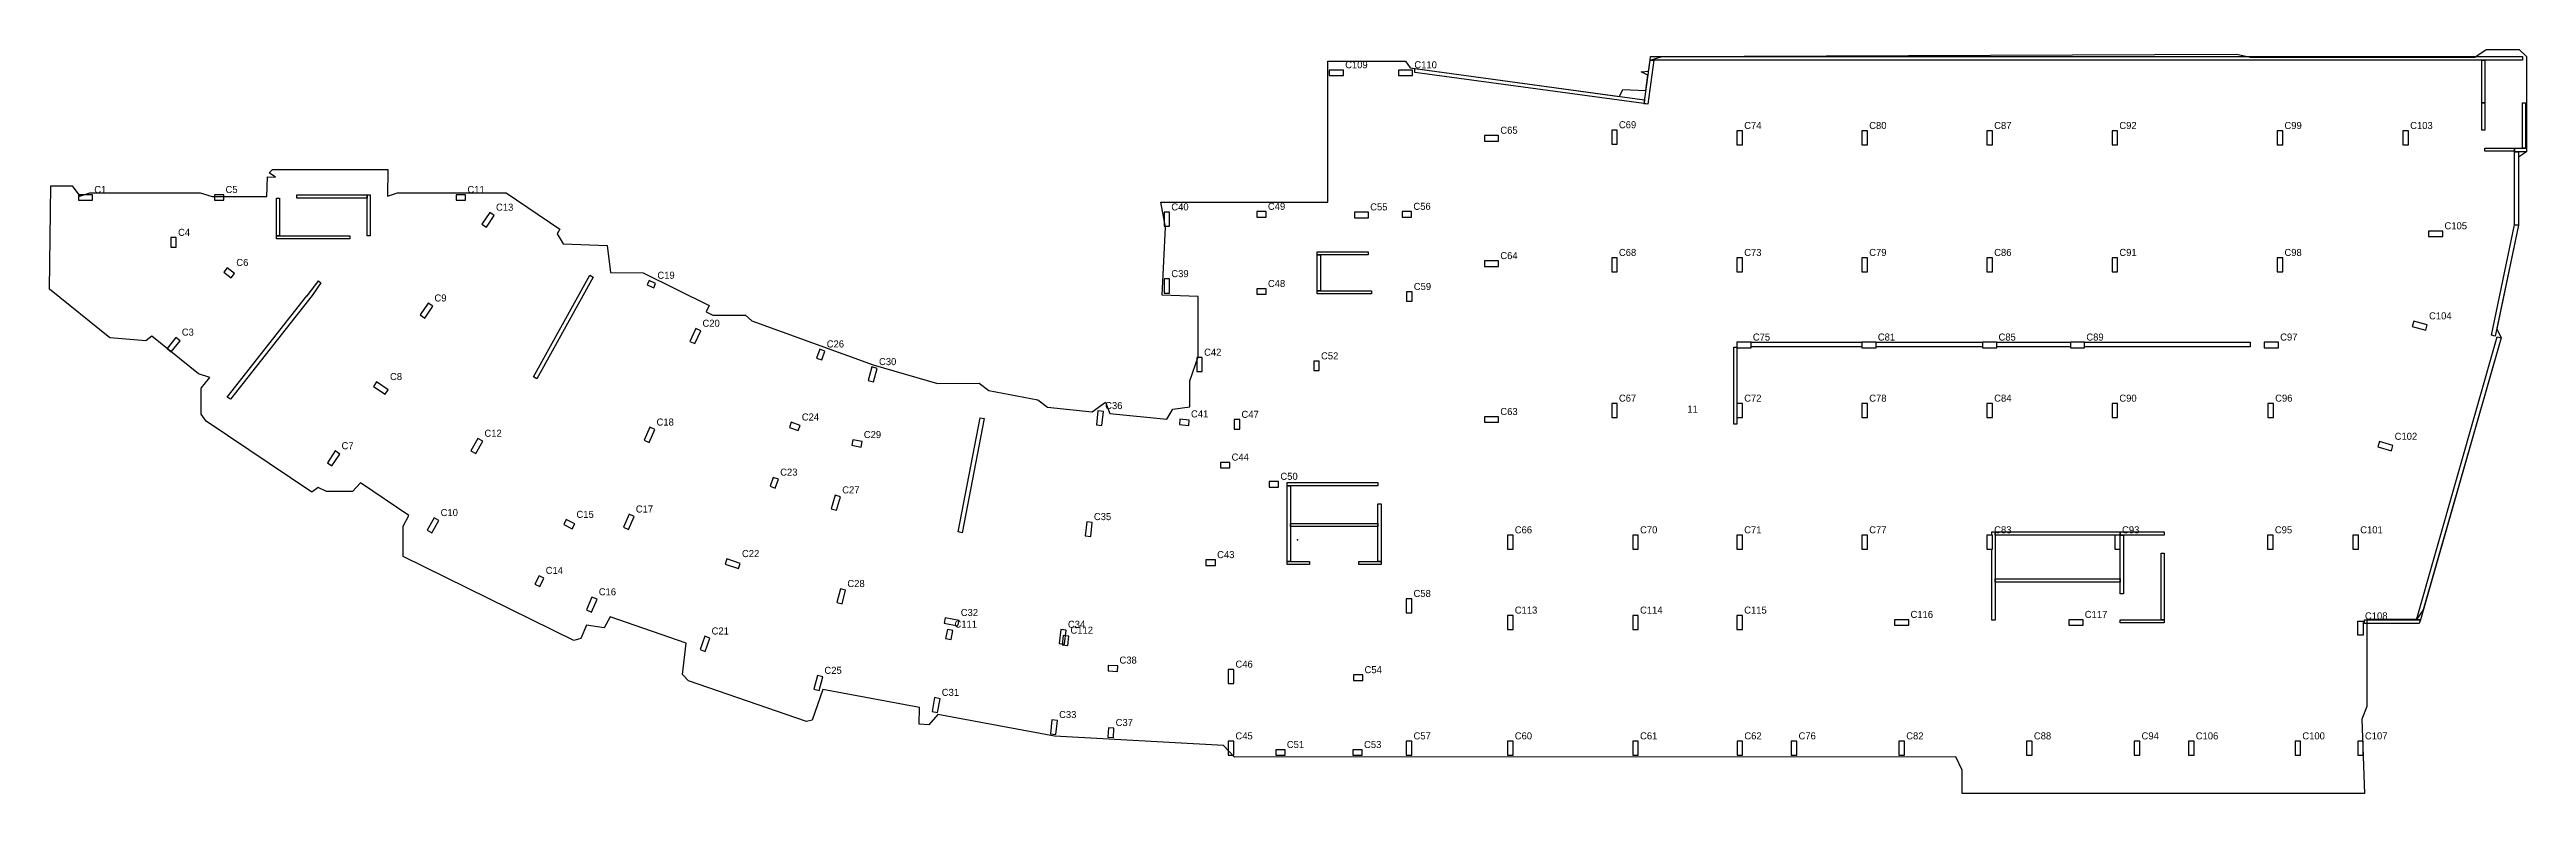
# Model space of a CAD drawing. Header units: inches. Extents: x 3290 to 9617, y 5313 to 56300.
# Drawn here: x 3290 to 9617, y 54401 to 56300 of the extents above; entities that cross this region are included whole.
import ezdxf

# ---------------------------------------------------------------- set-up
doc = ezdxf.new("R2010")
doc.units = ezdxf.units.IN
for name, color, linetype in [('BOUNDARY', 1, 'Continuous'), ('COL-LABEL', 2, 'Continuous'), ('COLS', 2, 'Continuous'), ('DATUM', 7, 'Continuous'), ('FLOOR NUMBER', 3, 'Continuous'), ('WALL', 4, 'Continuous')]:
    doc.layers.add(name, color=color, linetype=linetype)

msp = doc.modelspace()

# ---------------------------------------------------------------- texts
at = {"layer": 'COL-LABEL'}
for s, p in [('C109', (6599.4, 56252.5)), ('C110', (6776.2, 56252.5)), ('C69', (7298.7, 56099.4)), ('C65', (6995.8, 56085.3)), ('C74', (7618.7, 56097.5)), ('C80', (7938, 56097.5)), ('C87', (8257.2, 56097.5)), ('C92', (8576.9, 56097.5)), ('C99', (8998.6, 56097.5)), ('C103', (9319.7, 56097.5)), ('C1', (3404.4, 55934)), ('C5', (3739.7, 55934)), ('C11', (4357.5, 55934)), ('C13', (4430.5, 55888.8)), ('C40', (6155.4, 55889.6)), ('C49', (6402.2, 55891.1)), ('C55', (6663.4, 55889.6)), ('C56', (6773.8, 55891.1)), ('C4', (3618.4, 55824.7)), ('C105', (9407.4, 55841.4)), ('C6', (3767.2, 55747.8)), ('C64', (6995.8, 55765.3)), ('C68', (7298.7, 55773.4)), ('C73', (7618.7, 55773.4)), ('C79', (7938, 55773.4)), ('C86', (8257.2, 55773.4)), ('C91', (8576.9, 55773.4)), ('C98', (8998.6, 55773.4)), ('C9', (4273.3, 55657.1)), ('C19', (4842.7, 55715.1)), ('C39', (6155.4, 55719.3)), ('C48', (6402.2, 55694.2)), ('C59', (6774.8, 55686.5)), ('C104', (9368, 55611.6)), ('C3', (3627.9, 55570)), ('C20', (4957.9, 55592.6)), ('C26', (5275.3, 55539.8)), ('C75', (7640.7, 55557.4)), ('C81', (7960, 55557.4)), ('C85', (8268.2, 55557.4)), ('C89', (8492.6, 55557.4)), ('C97', (8987.7, 55557.4)), ('C30', (5408.8, 55494.7)), ('C42', (6239.1, 55518.6)), ('C52', (6537.8, 55509.3)), ('C8', (4159.8, 55456.5)), ('C18', (4840.5, 55340.4)), ('C24', (5211.6, 55353.3)), ('C36', (5986.4, 55382.4)), ('C41', (6205.7, 55361.2)), ('C47', (6334.6, 55360.1)), ('C63', (6995.8, 55367.3)), ('C67', (7298.7, 55401.4)), ('C72', (7618.7, 55401.4)), ('C78', (7938, 55401.4)), ('C84', (8257.2, 55401.4)), ('C90', (8576.9, 55401.4)), ('C96', (8974.9, 55401.4)), ('C7', (4036, 55280)), ('C12', (4401, 55311.8)), ('C29', (5370, 55308.4)), ('C102', (9280.1, 55304)), ('C44', (6309.4, 55250.9)), ('C23', (5156.4, 55212.5)), ('C27', (5314.8, 55167.2)), ('C50', (6434, 55201.9)), ('C10', (4289.1, 55109.3)), ('C15', (4636, 55104.7)), ('C17', (4787.6, 55118.4)), ('C35', (5957.7, 55099)), ('C66', (7032.7, 55065.3)), ('C70', (7352.7, 55065.3)), ('C71', (7618.7, 55065.3)), ('C77', (7938, 55065.3)), ('C83', (8257.2, 55065.3)), ('C93', (8583.8, 55065.3)), ('C95', (8974.1, 55065.3)), ('C101', (9192.1, 55065.3)), ('C14', (4557.4, 54961.7)), ('C22', (5058.8, 55004.6)), ('C43', (6272.4, 55002)), ('C16', (4693, 54907.1)), ('C28', (5328, 54928.2)), ('C58', (6774.1, 54902.8)), ('C32', (5617.6, 54854.2)), ('C113', (7032.7, 54860.3)), ('C114', (7352.7, 54860.3)), ('C115', (7618.7, 54860.3)), ('C116', (8043.5, 54849.3)), ('C117', (8488.6, 54849.3)), ('C108', (9204.2, 54845.6)), ('C21', (4981.2, 54807)), ('C111', (5601.6, 54824.5)), ('C34', (5891.2, 54824.1)), ('C112', (5897.8, 54809)), ('C38', (6023, 54732.7)), ('C46', (6319.2, 54722.4)), ('C54', (6649, 54708.2)), ('C25', (5269.4, 54706.6)), ('C31', (5569.1, 54650.3)), ('C33', (5868.8, 54593.7)), ('C37', (6013.2, 54573.4)), ('C45', (6319.2, 54539.2)), ('C57', (6774.1, 54539.2)), ('C60', (7032.7, 54539.2)), ('C61', (7352.7, 54539.2)), ('C62', (7619.1, 54539.2)), ('C76', (7757.5, 54539.2)), ('C82', (8032.5, 54539.2)), ('C88', (8358.6, 54539.2)), ('C94', (8633.6, 54539.2)), ('C106', (8772.1, 54539.2)), ('C100', (9044.3, 54539.2)), ('C107', (9204.2, 54539.2)), ('C51', (6450.5, 54517.2)), ('C53', (6647.7, 54517.2))]:
    msp.add_text(s, height=18, dxfattribs=at).set_placement(p)
at = {"layer": 'FLOOR NUMBER'}
msp.add_text('11', height=18, dxfattribs=at).set_placement((7473.5, 55373.4))

# ---------------------------------------------------------------- linework, layer by layer
at = {"layer": 'BOUNDARY'}
msp.add_lwpolyline([(8911.3, 56280.9), (9485.3, 56280.9), (9514, 56300.3), (9598.1, 56300.3), (9616.8, 56283), (9616.8, 56038.8), (9596.6, 56026), (9596.6, 55851.9), (9540.9, 55587.2), (9551.8, 55564.4), (9353.2, 54869.9), (9335.7, 54845.1), (9209.1, 54845.1), (9209.1, 54622.9), (9196.1, 54590.8), (9203.3, 54401.3), (8175.1, 54401.3), (8175.1, 54460.5), (8159.1, 54494.5), (6316.7, 54494.1), (6288.7, 54524), (5857.2, 54547.8), (5559.2, 54602.9), (5535.7, 54576.1), (5511.7, 54578.3), (5512.2, 54620.6), (5265.4, 54666.7), (5237.9, 54588.6), (5223.6, 54584.6), (4922, 54689.1), (4907.1, 54704.5), (4916.3, 54785.1), (4722.2, 54852.3), (4706.5, 54824.3), (4662, 54830.5), (4647.5, 54796.8), (4629, 54791.5), (4193.1, 55005.8), (4193.1, 55083.9), (4207.5, 55111), (4084.5, 55194.3), (4063.6, 55172.3), (3997.5, 55172.3), (3976.6, 55182.3), (3960.1, 55170.2), (3690.6, 55351.6), (3677.1, 55369.7), (3677.1, 55435.7), (3699.2, 55463.2), (3671, 55472.5), (3551.4, 55568.4), (3535.7, 55556.3), (3444.4, 55564.5), (3290.1, 55688.2), (3293.6, 55952.3), (3347.6, 55952.3), (3367.5, 55925.9), (3393.1, 55934.9), (3675.2, 55934.9), (3705.2, 55925.4), (3845.1, 55925.4), (3847.1, 55975.3), (3867, 55974.6), (3851.4, 55985.5), (3859.9, 55994), (4153.9, 55994.3), (4153.2, 55925.9), (4178.9, 55934.9), (4456.2, 55934.9), (4593.7, 55841.6), (4587.1, 55829.7), (4602.1, 55804.3), (4714.4, 55800), (4722.9, 55731.5), (4806.4, 55730.3), (4974.7, 55647.3), (4967.3, 55630.5), (4984.1, 55622.3), (5068.1, 55622.3), (5083.7, 55608.1), (5394.2, 55495.2), (5557.9, 55447.9), (5664.7, 55448.3), (5689.7, 55429.8), (5814.1, 55405.8), (5839.1, 55387.3), (5953.5, 55375.7), (5986.9, 55400.3), (5998, 55371.2), (6144.3, 55356.4), (6159.5, 55382.3), (6203.1, 55388.5), (6203.1, 55454.5), (6224.2, 55516.2), (6224.2, 55670.3), (6131.8, 55673.7), (6140.8, 55847), (6128.2, 55910.3), (6555, 55910.4), (6555.5, 56270.3), (6753.5, 56270.3), (6765.3, 56253.3), (7300, 56180.8), (7308.4, 56198.3), (7367.6, 56195.9), (7372.9, 56234.9), (7355.1, 56243.3), (7374.3, 56245.5), (7378.1, 56273), (7408.9, 56282.3), (8876.8, 56288.3)], close=True, dxfattribs=at)
at = {"layer": 'COLS'}
for points in [[(6594.9, 56234), (6594.9, 56248), (6558.9, 56248), (6558.9, 56234)], [(6771.7, 56234), (6771.7, 56248), (6735.7, 56248), (6735.7, 56234)], [(6991.3, 56066.8), (6991.3, 56080.8), (6955.3, 56080.8), (6955.3, 56066.8)], [(7280.2, 56058.9), (7294.2, 56058.9), (7294.2, 56094.9), (7280.2, 56094.9)], [(7600.2, 56057), (7614.2, 56057), (7614.2, 56093), (7600.2, 56093)], [(7919.5, 56057), (7933.5, 56057), (7933.5, 56093), (7919.5, 56093)], [(8238.7, 56057), (8252.7, 56057), (8252.7, 56093), (8238.7, 56093)], [(8558.4, 56057), (8572.4, 56057), (8572.4, 56093), (8558.4, 56093)], [(8980.1, 56057), (8994.1, 56057), (8994.1, 56093), (8980.1, 56093)], [(9301.2, 56057), (9315.2, 56057), (9315.2, 56093), (9301.2, 56093)], [(3363.9, 55929.5), (3363.9, 55915.5), (3399.9, 55915.5), (3399.9, 55929.5)], [(3735.2, 55915.5), (3735.2, 55929.5), (3711.2, 55929.5), (3711.2, 55915.5)], [(4353, 55915.5), (4353, 55929.5), (4329, 55929.5), (4329, 55915.5)], [(4394.2, 55854.5), (4405.8, 55846.6), (4426, 55876.4), (4414.4, 55884.3)], [(6150.9, 55885.1), (6136.9, 55885.1), (6136.9, 55849.1), (6150.9, 55849.1)], [(6397.7, 55872.6), (6397.7, 55886.6), (6373.7, 55886.6), (6373.7, 55872.6)], [(6658.9, 55871.1), (6658.9, 55885.1), (6622.9, 55885.1), (6622.9, 55871.1)], [(6769.3, 55872.6), (6769.3, 55886.6), (6745.3, 55886.6), (6745.3, 55872.6)], [(3599.9, 55796.2), (3613.9, 55796.2), (3613.9, 55820.2), (3599.9, 55820.2)], [(9402.9, 55822.9), (9402.9, 55836.9), (9366.9, 55836.9), (9366.9, 55822.9)], [(3754, 55717.4), (3762.7, 55728.4), (3743.8, 55743.3), (3735.2, 55732.3)], [(6991.3, 55746.8), (6991.3, 55760.8), (6955.3, 55760.8), (6955.3, 55746.8)], [(7280.2, 55732.9), (7294.2, 55732.9), (7294.2, 55768.9), (7280.2, 55768.9)], [(7600.2, 55732.9), (7614.2, 55732.9), (7614.2, 55768.9), (7600.2, 55768.9)], [(7919.5, 55732.9), (7933.5, 55732.9), (7933.5, 55768.9), (7919.5, 55768.9)], [(8238.7, 55732.9), (8252.7, 55732.9), (8252.7, 55768.9), (8238.7, 55768.9)], [(8558.4, 55732.9), (8572.4, 55732.9), (8572.4, 55768.9), (8558.4, 55768.9)], [(8980.1, 55732.9), (8994.1, 55732.9), (8994.1, 55768.9), (8980.1, 55768.9)], [(4821.8, 55710.6), (4816.9, 55699.6), (4833.4, 55692.3), (4838.2, 55703.3)], [(6150.9, 55714.8), (6136.9, 55714.8), (6136.9, 55678.8), (6150.9, 55678.8)], [(6397.7, 55675.7), (6397.7, 55689.7), (6373.7, 55689.7), (6373.7, 55675.7)], [(6770.3, 55682), (6756.3, 55682), (6756.3, 55658), (6770.3, 55658)], [(4237, 55622.8), (4248.6, 55615), (4268.8, 55644.8), (4257.2, 55652.6)], [(3590.2, 55537.2), (3601.2, 55528.6), (3623.4, 55556.9), (3612.4, 55565.5)], [(4926, 55555.2), (4938.7, 55549.5), (4953.4, 55582.4), (4940.6, 55588.1)], [(7636.2, 55538.9), (7636.2, 55552.9), (7600.2, 55552.9), (7600.2, 55538.9)], [(7955.5, 55538.9), (7955.5, 55552.9), (7919.5, 55552.9), (7919.5, 55538.9)], [(8263.7, 55538.9), (8263.7, 55552.9), (8227.7, 55552.9), (8227.7, 55538.9)], [(8488.1, 55538.9), (8488.1, 55552.9), (8452.1, 55552.9), (8452.1, 55538.9)], [(8983.2, 55538.9), (8983.2, 55552.9), (8947.2, 55552.9), (8947.2, 55538.9)], [(9359.7, 55583.8), (9363.5, 55597.2), (9328.9, 55607.1), (9325.1, 55593.7)], [(5270.8, 55530.5), (5257.7, 55535.3), (5249.5, 55512.7), (5262.6, 55507.9)], [(5380.9, 55455.6), (5394.3, 55451.8), (5404.3, 55486.4), (5390.8, 55490.2)], [(6234.6, 55514.1), (6220.6, 55514.1), (6220.6, 55478.1), (6234.6, 55478.1)], [(6533.3, 55504.8), (6519.3, 55504.8), (6519.3, 55480.8), (6533.3, 55480.8)], [(4147.5, 55420.3), (4155.3, 55431.9), (4125.5, 55452), (4117.6, 55440.4)], [(5964.4, 55342.1), (5978.3, 55340.7), (5981.9, 55376.5), (5968, 55377.9)], [(6991.3, 55348.8), (6991.3, 55362.8), (6955.3, 55362.8), (6955.3, 55348.8)], [(7280.2, 55360.9), (7294.2, 55360.9), (7294.2, 55396.9), (7280.2, 55396.9)], [(7600.2, 55360.9), (7614.2, 55360.9), (7614.2, 55396.9), (7600.2, 55396.9)], [(7919.5, 55360.9), (7933.5, 55360.9), (7933.5, 55396.9), (7919.5, 55396.9)], [(8238.7, 55360.9), (8252.7, 55360.9), (8252.7, 55396.9), (8238.7, 55396.9)], [(8558.4, 55360.9), (8572.4, 55360.9), (8572.4, 55396.9), (8558.4, 55396.9)], [(8956.4, 55360.9), (8970.4, 55360.9), (8970.4, 55396.9), (8956.4, 55396.9)], [(4366.5, 55276.1), (4378.7, 55269.1), (4396.5, 55300.4), (4384.4, 55307.3)], [(4808.6, 55303), (4821.4, 55297.3), (4836, 55330.2), (4823.2, 55335.9)], [(5184.6, 55348.8), (5179.8, 55335.7), (5202.4, 55327.5), (5207.1, 55340.6)], [(5362.9, 55285.6), (5365.5, 55299.4), (5341.9, 55303.9), (5339.3, 55290.1)], [(6199.8, 55340.3), (6201.2, 55354.3), (6177.3, 55356.7), (6175.9, 55342.8)], [(6316.1, 55331.6), (6330.1, 55331.6), (6330.1, 55355.6), (6316.1, 55355.6)], [(9271.7, 55276.1), (9275.6, 55289.6), (9241, 55299.5), (9237.1, 55286)], [(3999.8, 55245.6), (4011.4, 55237.8), (4031.5, 55267.6), (4019.9, 55275.5)], [(6304.9, 55232.4), (6304.9, 55246.4), (6280.9, 55246.4), (6280.9, 55232.4)], [(5151.9, 55203.2), (5138.7, 55208), (5130.5, 55185.5), (5143.7, 55180.7)], [(6429.5, 55183.4), (6429.5, 55197.4), (6405.5, 55197.4), (6405.5, 55183.4)], [(4756, 55080.8), (4768.8, 55075.3), (4783.1, 55108.3), (4770.3, 55113.9)], [(5286.9, 55128.1), (5300.4, 55124.2), (5310.3, 55158.8), (5296.9, 55162.7)], [(4254.6, 55073.5), (4266.8, 55066.6), (4284.6, 55097.8), (4272.4, 55104.8)], [(4625.2, 55077), (4631.5, 55089.5), (4610, 55100.2), (4603.7, 55087.7)], [(5935.7, 55058.7), (5949.6, 55057.3), (5953.2, 55093.1), (5939.3, 55094.5)], [(7028.2, 55060.8), (7014.2, 55060.8), (7014.2, 55024.8), (7028.2, 55024.8)], [(7348.2, 55060.8), (7334.2, 55060.8), (7334.2, 55024.8), (7348.2, 55024.8)], [(7600.2, 55024.8), (7614.2, 55024.8), (7614.2, 55060.8), (7600.2, 55060.8)], [(7919.5, 55024.8), (7933.5, 55024.8), (7933.5, 55060.8), (7919.5, 55060.8)], [(8238.7, 55024.8), (8252.7, 55024.8), (8252.7, 55060.8), (8238.7, 55060.8)], [(8565.3, 55024.8), (8579.3, 55024.8), (8579.3, 55060.8), (8565.3, 55060.8)], [(8955.6, 55024.8), (8969.6, 55024.8), (8969.6, 55060.8), (8955.6, 55060.8)], [(9173.6, 55024.8), (9187.6, 55024.8), (9187.6, 55060.8), (9173.6, 55060.8)], [(5049.7, 54975.1), (5054.3, 54988.3), (5020.3, 55000.1), (5015.7, 54986.9)], [(6267.9, 54983.5), (6267.9, 54997.5), (6243.9, 54997.5), (6243.9, 54983.5)], [(4552.9, 54950.9), (4540.4, 54957.2), (4529.7, 54935.7), (4542.2, 54929.5)], [(5300.8, 54888.9), (5314.3, 54885.3), (5323.5, 54920.1), (5310, 54923.7)], [(4661.4, 54869.6), (4674.2, 54864), (4688.5, 54897.1), (4675.6, 54902.6)], [(6755.6, 54862.3), (6769.6, 54862.3), (6769.6, 54898.3), (6755.6, 54898.3)], [(7028.2, 54855.8), (7014.2, 54855.8), (7014.2, 54819.8), (7028.2, 54819.8)], [(7348.2, 54855.8), (7334.2, 54855.8), (7334.2, 54819.8), (7348.2, 54819.8)], [(7600.2, 54819.8), (7614.2, 54819.8), (7614.2, 54855.8), (7600.2, 54855.8)], [(4951.7, 54768.5), (4964.9, 54763.9), (4976.7, 54797.9), (4963.5, 54802.5)], [(5610.5, 54829.3), (5613.1, 54843.1), (5577.7, 54849.7), (5575.1, 54835.9)], [(5597.1, 54817.5), (5583.4, 54820), (5579, 54796.4), (5592.7, 54793.9)], [(5868.8, 54783.8), (5882.7, 54782.3), (5886.7, 54818.1), (5872.8, 54819.6)], [(5876.7, 54780.7), (5890.7, 54779.1), (5893.3, 54803), (5879.4, 54804.5)], [(8039, 54830.8), (8039, 54844.8), (8003, 54844.8), (8003, 54830.8)], [(8484.1, 54830.8), (8484.1, 54844.8), (8448.1, 54844.8), (8448.1, 54830.8)], [(9199.7, 54841.1), (9199.7, 54805.1), (9185.7, 54805.1), (9185.7, 54841.1)], [(6017.7, 54712.9), (6018.5, 54726.9), (5994.5, 54728.2), (5993.7, 54714.2)], [(5242.1, 54667.3), (5255.6, 54663.8), (5264.9, 54698.6), (5251.3, 54702.1)], [(6300.7, 54681.9), (6314.7, 54681.9), (6314.7, 54717.9), (6300.7, 54717.9)], [(6644.5, 54689.7), (6644.5, 54703.7), (6620.5, 54703.7), (6620.5, 54689.7)], [(5544.2, 54610.4), (5558, 54607.8), (5564.6, 54643.2), (5550.8, 54645.8)], [(5846.4, 54553.4), (5860.3, 54551.9), (5864.3, 54587.7), (5850.4, 54589.2)], [(6008.7, 54568.1), (5994.7, 54568.9), (5993.4, 54545), (6007.4, 54544.2)], [(6300.7, 54498.7), (6314.7, 54498.7), (6314.7, 54534.7), (6300.7, 54534.7)], [(6446, 54498.7), (6446, 54512.7), (6422, 54512.7), (6422, 54498.7)], [(6643.2, 54498.7), (6643.2, 54512.7), (6619.2, 54512.7), (6619.2, 54498.7)], [(6755.6, 54498.7), (6769.6, 54498.7), (6769.6, 54534.7), (6755.6, 54534.7)], [(7014.2, 54498.7), (7028.2, 54498.7), (7028.2, 54534.7), (7014.2, 54534.7)], [(7334.2, 54498.7), (7348.2, 54498.7), (7348.2, 54534.7), (7334.2, 54534.7)], [(7600.6, 54498.7), (7614.6, 54498.7), (7614.6, 54534.7), (7600.6, 54534.7)], [(7739, 54498.7), (7753, 54498.7), (7753, 54534.7), (7739, 54534.7)], [(8014, 54498.7), (8028, 54498.7), (8028, 54534.7), (8014, 54534.7)], [(8340.1, 54498.7), (8354.1, 54498.7), (8354.1, 54534.7), (8340.1, 54534.7)], [(8615.1, 54498.7), (8629.1, 54498.7), (8629.1, 54534.7), (8615.1, 54534.7)], [(8753.6, 54498.7), (8767.6, 54498.7), (8767.6, 54534.7), (8753.6, 54534.7)], [(9025.8, 54498.7), (9039.8, 54498.7), (9039.8, 54534.7), (9025.8, 54534.7)], [(9185.7, 54498.7), (9199.7, 54498.7), (9199.7, 54534.7), (9185.7, 54534.7)]]:
    msp.add_lwpolyline(points, close=True, dxfattribs=at)
at = {"layer": 'DATUM'}
msp.add_point((6477.6, 55048.8), dxfattribs=at)
at = {"layer": 'WALL'}
for points in [[(7363, 56162.1), (7361.9, 56162.3), (6777.4, 56241.6), (6777.4, 56251.7), (7364.4, 56172)], [(7372.9, 56160.8), (7367.5, 56161.5), (7363, 56162.1), (7378.1, 56273), (7388.2, 56273)], [(9503.1, 56273), (9443.3, 56273), (7378.1, 56273), (7379.4, 56283), (9606.8, 56283), (9606.8, 56273)], [(9510.8, 56164), (9503.1, 56164), (9503.1, 56273), (9510.8, 56273)], [(9504, 56094.8), (9503.1, 56094.8), (9503.1, 56164), (9510.8, 56164), (9510.8, 56094.8)], [(9614.6, 56048.8), (9606.8, 56048.8), (9606.8, 56164), (9614.6, 56164)], [(9510.8, 56041.1), (9510.8, 56048.8), (9586.6, 56048.8), (9586.6, 56041.1)], [(9616.8, 56038.8), (9605, 56038.8), (9586.6, 56038.8), (9586.6, 56048.8), (9616.8, 56048.8)], [(9596.6, 55851.7), (9586.6, 55852.7), (9586.6, 56038.8), (9596.6, 56038.8)], [(3921.5, 55921.1), (3921.5, 55922.1), (3921.5, 55929.1), (4101.5, 55929.1), (4101.5, 55921.1)], [(4101.5, 55825.1), (4101.5, 55873.4), (4101.5, 55929.1), (4109.5, 55929.1), (4109.5, 55825.1)], [(3869.5, 55825.1), (3869.5, 55873.4), (3869.5, 55921.1), (3877.4, 55921.1), (3877.4, 55825.1)], [(4057.5, 55817.1), (4051.8, 55817.1), (3869.5, 55817.1), (3869.5, 55825.1), (4057.5, 55825.1)], [(9537, 55568.7), (9527.3, 55571.5), (9586.6, 55852.7), (9596.6, 55851.7)], [(6528.2, 55776.3), (6528.2, 55784.3), (6658.3, 55784.3), (6658.3, 55776.3)], [(6528.2, 55684.3), (6528.2, 55715.8), (6528.2, 55776.3), (6536.2, 55776.3), (6536.2, 55684.3)], [(3752.4, 55407.7), (3744.1, 55413.3), (3947.2, 55671.3), (3948.1, 55670.7), (3948.6, 55671.3), (3948, 55671.8), (3970.3, 55700.1), (3970.9, 55699.6), (3971.3, 55700.2), (3970.5, 55700.8), (3977.4, 55709.6), (3982.9, 55705.2), (3961, 55672.7)], [(4534.8, 55459.9), (4526.1, 55464.8), (4670.1, 55724.1), (4678.9, 55719.2)], [(6528.2, 55676.3), (6528.2, 55676.3), (6528.2, 55684.3), (6666.3, 55684.3), (6666.3, 55676.3)], [(7636.2, 55541.3), (7636.2, 55552.9), (7919.5, 55552.9), (7919.5, 55541.3)], [(7955.5, 55541.3), (7955.5, 55552.9), (8227.7, 55552.9), (8227.7, 55541.3)], [(8452.1, 55541.3), (8445.8, 55541.3), (8263.7, 55541.3), (8263.7, 55552.9), (8452.1, 55552.9)], [(8911.3, 55541.3), (8904.1, 55541.3), (8488.1, 55541.3), (8488.1, 55552.9), (8911.3, 55552.9)], [(9346, 54844.8), (9335.6, 54844.8), (9542.2, 55567.2), (9551.8, 55564.4)], [(7596.7, 55344.3), (7592.3, 55344.3), (7592.3, 55540.9), (7599.9, 55540.9), (7599.9, 55344.3)], [(5620.9, 55066.9), (5615.3, 55068), (5611.1, 55068.8), (5667.2, 55360.1), (5677, 55358.2)], [(6531.9, 55186.7), (6459.7, 55186.7), (6451.7, 55186.7), (6451.7, 55194.7), (6683.3, 55194.7), (6683.3, 55186.7)], [(6451.7, 54993.7), (6451.7, 55006.6), (6451.7, 55186.7), (6459.7, 55186.7), (6459.7, 54993.7)], [(6691.3, 54993.7), (6683.3, 54993.7), (6683.3, 55140.7), (6691.3, 55140.7)], [(6565.7, 55082.7), (6565.7, 55082.7), (6459.7, 55082.7), (6459.7, 55090.7), (6683.3, 55090.7), (6683.3, 55082.7)], [(8251.3, 54844), (8251.3, 54875.2), (8251.3, 55024.8), (8252.7, 55024.8), (8252.7, 55060.8), (8251.3, 55060.8), (8251.3, 55068.8), (8259.3, 55068.8), (8259.3, 54844)], [(8565.3, 55060.8), (8365, 55060.8), (8259.3, 55060.8), (8259.3, 55068.8), (8579.3, 55068.8), (8579.3, 55060.8), (8565.3, 55060.8)], [(8688.5, 55060.8), (8683.3, 55060.8), (8579.3, 55060.8), (8579.3, 55068.8), (8691.3, 55068.8), (8691.3, 55060.8)], [(8579.3, 54911.2), (8579.3, 54927.8), (8579.3, 55060.8), (8587.3, 55060.8), (8587.3, 54911.2)], [(6464.5, 54985.7), (6451.7, 54985.7), (6451.7, 54993.7), (6508.7, 54993.7), (6508.7, 54985.7)], [(6691.3, 54985.7), (6683.3, 54985.7), (6634.3, 54985.7), (6634.3, 54993.7), (6691.3, 54993.7)], [(8688.5, 54844.8), (8683.3, 54844.8), (8683.3, 55014.8), (8691.3, 55014.8), (8691.3, 54844.8)], [(8579.3, 54940.8), (8365, 54940.8), (8259.3, 54940.8), (8259.3, 54948.8), (8579.3, 54948.8)], [(8580.6, 54836.8), (8579.3, 54836.8), (8579.3, 54844.8), (8691.3, 54844.8), (8691.3, 54836.8)], [(9343.1, 54834.8), (9335.4, 54834.8), (9203.3, 54834.8), (9203.3, 54844.8), (9346, 54844.8)]]:
    msp.add_lwpolyline(points, close=True, dxfattribs=at)

msp.set_redraw_order([(e.dxf.handle, doc.entitydb.next_handle()) for e in msp.query("TEXT MTEXT ATTDEF DIMENSION ARC_DIMENSION")])  # texts and dimensions are drawn at this point

doc.saveas('drawing.dxf')
